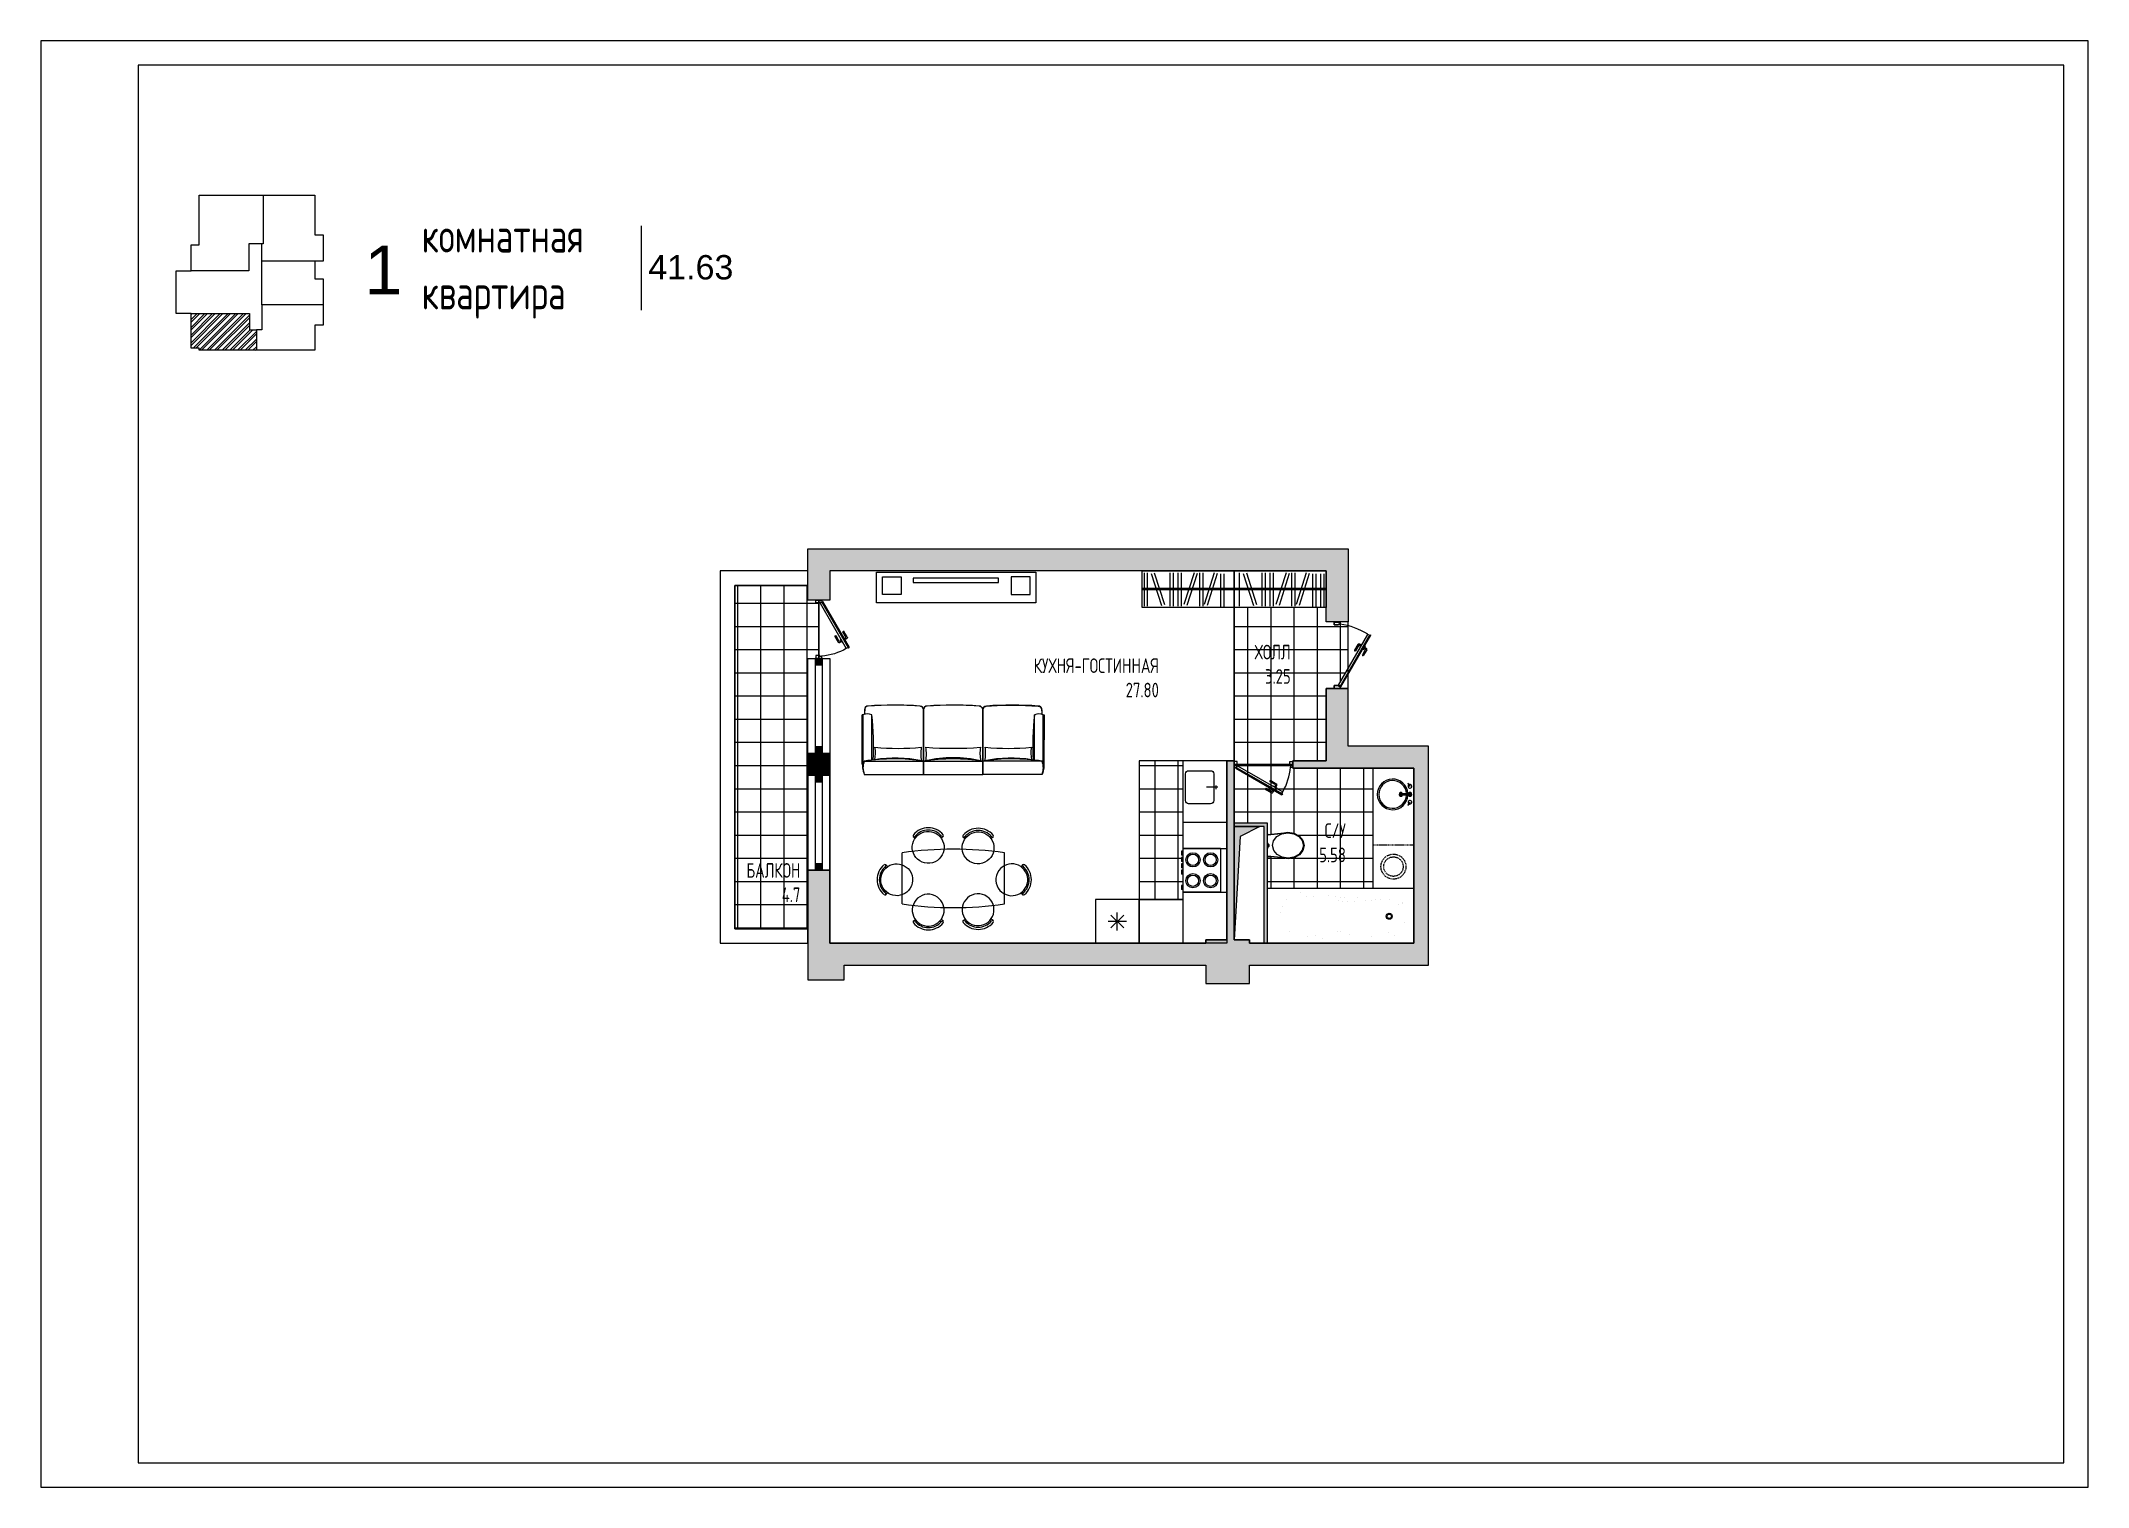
# Model space of a CAD drawing. Header units: millimetres. Extents: x -7516 to 14738, y -3327 to 3625.
# Drawn here: x 4440.5 to 4861, y 2436.8 to 2733.8 of the extents above; entities that cross this region are included whole.
import ezdxf

# ---------------------------------------------------------------- set-up
doc = ezdxf.new("R2010")
doc.units = ezdxf.units.MM
doc.header["$LTSCALE"] = 1.5
doc.linetypes.add('ACAD_ISO02W100', pattern=[15, 12, -3])
for name, color, linetype in [('КАНАЛЫ', 253, 'Continuous'), ('кафель', 9, 'Continuous'), ('МЕБЕЛЬ ОСНОВ', 7, 'Continuous'), ('Основные тонкие', 7, 'Continuous'), ('ПАРКЕТ', 9, 'Continuous')]:
    doc.layers.add(name, color=color, linetype=linetype)
for name, color, linetype, lineweight in [('новый план', 6, 'Continuous', 30), ('ОКНА', 130, 'Continuous', 30), ('СТЕНЫ', 30, 'Continuous', 30)]:
    doc.layers.add(name, color=color, linetype=linetype, lineweight=lineweight)
doc.styles.add('ARIAL', font='arial.ttf')
doc.styles.add('style1', font='txt.shx', dxfattribs={"width": 0.7, "height": 2.5})
doc.styles.add('СГЕНЕРИР_СТИЛЬ_1', font='txt.shx', dxfattribs={"width": 0.7})
pattern_1 = [(90, (-2074.3658, -1486.9684), (-4.7625, 0), []), (180, (-2074.3658, -1486.9684), (-3e-16, -4.7625), [])]

msp = doc.modelspace()

# ---------------------------------------------------------------- texts
at = {"layer": 'МЕБЕЛЬ ОСНОВ', "ltscale": 1.5, "attachment_point": 1}
for s, width, gutter_width, insert, char_height, style in [('\\pxqr;1', 15.1598, 12.5, (4499.53, 2691.74), 10, 'ARIAL'), ('\\pxqj;комнатная\\Pквартира', 27.9945, 12.5, (4518.7, 2697.32), 7, 'СГЕНЕРИР_СТИЛЬ_1'), ('\\pxqr;41.63', 15.1598, 12.5, (4567.55, 2689.8), 5, 'ARIAL'), ('\\pxqr;ХОЛЛ\\P3.25', 22.7397, 18.75, (4674.45, 2609.76), 3, 'style1'), ('\\pxqr;КУХНЯ-ГОСТИННАЯ\\P27.80', 22.7397, 18.75, (4647.38, 2606.97), 3, 'style1'), ('\\pxqr;С/У\\P5.58', 22.7397, 18.75, (4685.79, 2573.1), 3, 'style1'), ('\\pxqr;БАЛКОН\\P4.7', 22.7397, 18.75, (4573.73, 2564.92), 3, 'style1')]:
    msp.add_mtext_dynamic_manual_height_columns(s, width=width, gutter_width=gutter_width, heights=[0], dxfattribs=dict(at, insert=insert, char_height=char_height, style=style))

# ---------------------------------------------------------------- blocks, each defined once
blk = doc.blocks.new('дверь наружный')
at = {"color": 0}
for p, q in [((6145.73, 3000.62), (6145.73, 3000.12)), ((6145.93, 3000.57), (6145.73, 3000.57)), ((6145.73, 3000.57), (6145.73, 3000.17)), ((6145.73, 3000.17), (6145.88, 3000.17)), ((6145.88, 3000.29), (6145.88, 3000.17)), ((6145.93, 3000.29), (6145.93, 3000.57)), ((6150.08, 3000.29), (6150.08, 3000.57)), ((6150.08, 3000.57), (6150.28, 3000.57)), ((6150.13, 3000.29), (6150.13, 3000.17)), ((6150.28, 3000.17), (6150.13, 3000.17)), ((6150.28, 3000.62), (6150.28, 3000.12)), ((6150.28, 3000.57), (6150.28, 3000.17))]:
    blk.add_line(p, q, dxfattribs=at)
at = {"color": 0, "lineweight": 9}
for p, q in [((6145.84, 3000.11), (6145.87, 3000.17)), ((6145.84, 3000.11), (6149.37, 2998.07)), ((6145.88, 3000.29), (6145.93, 3000.29)), ((6145.88, 3000.16), (6145.95, 3000.27)), ((6145.95, 3000.27), (6149.43, 2998.26)), ((6150.13, 3000.29), (6150.08, 3000.29)), ((6148.38, 2998.35), (6148, 2998.57)), ((6148.42, 2998.42), (6148.04, 2998.64)), ((6148.69, 2998.89), (6148.31, 2999.11)), ((6148.73, 2998.96), (6148.35, 2999.18)), ((6148.38, 2998.61), (6148.39, 2998.63)), ((6148.63, 2998.46), (6148.38, 2998.61)), ((6148.49, 2998.54), (6148.42, 2998.42)), ((6148.56, 2998.5), (6148.48, 2998.38)), ((6148.49, 2998.81), (6148.51, 2998.83)), ((6148.51, 2998.83), (6148.76, 2998.68)), ((6148.62, 2998.77), (6148.69, 2998.89)), ((6148.64, 2998.49), (6148.63, 2998.46)), ((6148.69, 2998.73), (6148.76, 2998.85)), ((6148.69, 2998.73), (6148.72, 2998.79)), ((6148.76, 2998.68), (6148.75, 2998.66)), ((6149.37, 2998.15), (6149.43, 2998.26))]:
    blk.add_line(p, q, dxfattribs=at)
at = {"color": 0, "lineweight": 0}
for p, q in [((6145.87, 3000.17), (6149.4, 2998.13)), ((6149.4, 2998.13), (6149.37, 2998.07))]:
    blk.add_line(p, q, dxfattribs=at)
at = {"color": 0}
blk.add_circle((6145.9, 3000.24), 0.0212, dxfattribs=at)
at = {"color": 0, "lineweight": 0}
blk.add_arc((6144.99, 3000.98), 5.21, 328.5893, 351.0446, dxfattribs=at)
at = {"color": 0, "lineweight": 9}
for centre, major_axis, start_param, end_param in [((6148.02, 2998.61), (-0.0102, 0.0381), 5.497787, 8.63938), ((6148.33, 2999.14), (-0.0102, 0.0381), 5.497787, 8.63938), ((6148.42, 2998.41), (-0.0192, 0.0715), 2.356194, 3.926991), ((6148.7, 2998.89), (-0.0715, -0.0192), 2.356194, 3.926991)]:
    blk.add_ellipse(centre, major_axis=major_axis, ratio=1, start_param=start_param, end_param=end_param, dxfattribs=at)
blk = doc.blocks.new('дверь800')
at = {"color": 7, "lineweight": 5}
for p, q in [((6137.27, 2944.1), (6137.27, 2943.6)), ((6137.47, 2944.06), (6137.27, 2944.06)), ((6137.27, 2944.06), (6137.27, 2943.65)), ((6137.27, 2943.65), (6137.42, 2943.65)), ((6137.38, 2943.59), (6137.41, 2943.65)), ((6137.38, 2943.59), (6140.53, 2941.77)), ((6137.41, 2943.65), (6140.57, 2941.83)), ((6137.42, 2943.78), (6137.47, 2943.78)), ((6137.42, 2943.78), (6137.42, 2943.65)), ((6137.42, 2943.65), (6137.49, 2943.76)), ((6137.47, 2943.78), (6137.47, 2944.06)), ((6137.49, 2943.76), (6140.6, 2941.97)), ((6141.07, 2943.78), (6141.07, 2944.06)), ((6141.07, 2944.06), (6141.27, 2944.06)), ((6141.12, 2943.78), (6141.07, 2943.78)), ((6141.12, 2943.78), (6141.12, 2943.65)), ((6141.27, 2943.65), (6141.12, 2943.65)), ((6141.27, 2944.1), (6141.27, 2943.6)), ((6141.27, 2944.06), (6141.27, 2943.65)), ((6139.8, 2941.91), (6139.42, 2942.13)), ((6139.84, 2941.98), (6139.46, 2942.2)), ((6140.11, 2942.45), (6139.73, 2942.67)), ((6140.15, 2942.51), (6139.77, 2942.73)), ((6139.8, 2942.17), (6139.81, 2942.19)), ((6140.06, 2942.02), (6139.8, 2942.17)), ((6139.91, 2942.1), (6139.84, 2941.98)), ((6139.91, 2942.36), (6139.93, 2942.39)), ((6139.93, 2942.39), (6140.18, 2942.24)), ((6140.04, 2942.32), (6140.11, 2942.45)), ((6140.11, 2942.28), (6140.18, 2942.41)), ((6140.11, 2942.28), (6140.14, 2942.34)), ((6140.18, 2942.24), (6140.17, 2942.22)), ((6139.98, 2942.06), (6139.91, 2941.93)), ((6140.07, 2942.04), (6140.06, 2942.02)), ((6140.53, 2941.85), (6140.6, 2941.97)), ((6140.57, 2941.83), (6140.53, 2941.77))]:
    blk.add_line(p, q, dxfattribs=at)
blk.add_circle((6137.44, 2943.73), 0.0212, dxfattribs=at)
blk.add_arc((6137.08, 2943.99), 4.05, 330.1287, 355.2963, dxfattribs=at)
for centre, major_axis, start_param, end_param in [((6139.44, 2942.16), (-0.0102, 0.0381), 5.497787, 8.63938), ((6139.75, 2942.7), (-0.0102, 0.0381), 5.497787, 8.63938), ((6140.12, 2942.45), (-0.0715, -0.0192), 2.356194, 3.926991), ((6139.84, 2941.97), (-0.0192, 0.0715), 2.356194, 3.926991)]:
    blk.add_ellipse(centre, major_axis=major_axis, ratio=1, start_param=start_param, end_param=end_param, dxfattribs=at)
blk = doc.blocks.new('ек')
for p, q in [((4931.49, 3632.32), (4931.76, 3632.12)), ((4931.79, 3632.47), (4931.95, 3632.35)), ((4935.28, 3632.47), (4935.08, 3632.33)), ((4935.62, 3632.35), (4935.31, 3632.12)), ((4938.31, 3632.38), (4938.59, 3632.18)), ((4938.61, 3632.53), (4938.78, 3632.41)), ((4942.1, 3632.53), (4941.91, 3632.39)), ((4942.45, 3632.41), (4942.13, 3632.18)), ((4927.31, 3628.47), (4927.45, 3628.28)), ((4927.43, 3628.82), (4927.66, 3628.5)), ((4946.2, 3628.82), (4945.97, 3628.5)), ((4946.32, 3628.47), (4946.18, 3628.28)), ((4927.31, 3624.98), (4927.42, 3625.14)), ((4927.45, 3624.68), (4927.66, 3624.95)), ((4946.17, 3624.68), (4945.97, 3624.95)), ((4946.32, 3624.98), (4946.2, 3625.14)), ((4931.49, 3620.89), (4931.76, 3621.09)), ((4931.79, 3620.74), (4931.95, 3620.86)), ((4935.28, 3620.74), (4935.08, 3620.88)), ((4935.62, 3620.86), (4935.31, 3621.09)), ((4938.31, 3620.83), (4938.59, 3621.03)), ((4938.61, 3620.68), (4938.78, 3620.8)), ((4942.1, 3620.68), (4941.91, 3620.82)), ((4942.45, 3620.81), (4942.13, 3621.03))]:
    blk.add_line(p, q)
for points in [[(4935.01, 3629.22, 2.852439), (4932.29, 3629.06, 0.350569), (4935.01, 3629.22)], [(4941.84, 3629.28, 2.852439), (4939.12, 3629.12, 0.350569), (4941.84, 3629.28)], [(4930.55, 3628.2, 2.852439), (4930.71, 3625.48, 0.350569), (4930.55, 3628.2)], [(4943.07, 3628.2, -2.852439), (4942.91, 3625.48, -0.350569), (4943.07, 3628.2)], [(4935.01, 3623.99, -2.852439), (4932.29, 3624.15, -0.350569), (4935.01, 3623.99)], [(4941.84, 3623.93, -2.852439), (4939.12, 3624.09, -0.350569), (4941.84, 3623.93)]]:
    blk.add_lwpolyline(points, format="xyb")
for points in [[(4929.94, 3630.05), (4929.94, 3623.05)], [(4943.94, 3630.05), (4943.94, 3623.05)]]:
    blk.add_lwpolyline(points)
for centre, radius, start, end in [((4933.53, 3630.85), 2.68, 40.2729, 139.7271), ((4933.53, 3630.85), 2.38, 40.0936, 139.9064), ((4940.36, 3630.91), 2.68, 40.2729, 139.7271), ((4940.36, 3630.91), 2.38, 40.0936, 139.9064), ((4936.94, 3581.3), 49.25, 81.8288, 98.1712), ((4931.64, 3632.45), 0.2, 139.7271, 219.8242), ((4931.56, 3632.51), 0.2, 248.872, 319.9064), ((4935.51, 3632.51), 0.2, 220.0936, 305.6519), ((4935.22, 3632.39), 0.409, 354.1192, 27.9442), ((4938.47, 3632.51), 0.2, 139.7271, 219.8242), ((4938.38, 3632.57), 0.2, 248.872, 319.9064), ((4942.33, 3632.57), 0.2, 220.0936, 305.6519), ((4942.04, 3632.45), 0.409, 354.1192, 27.9442), ((4928.93, 3626.73), 2.68, 130.2729, 229.7271), ((4928.93, 3626.73), 2.38, 130.0936, 229.9064), ((4927.39, 3628.41), 0.409, 84.1192, 117.9442), ((4927.26, 3628.7), 0.2, 310.0936, 35.6519), ((4946.36, 3628.7), 0.2, 144.3481, 229.9064), ((4946.24, 3628.41), 0.409, 62.0558, 95.8808), ((4944.7, 3626.73), 2.38, 310.0936, 49.9064), ((4944.7, 3626.73), 2.68, 310.2729, 49.7271), ((4927.26, 3624.75), 0.2, 338.872, 49.9064), ((4946.36, 3624.75), 0.2, 130.0936, 201.128), ((4927.32, 3624.83), 0.2, 229.7271, 309.8242), ((4936.94, 3671.8), 49.25, 261.8288, 278.1712), ((4946.3, 3624.83), 0.2, 230.1758, 310.2729), ((4931.64, 3620.76), 0.2, 140.1758, 220.2729), ((4931.56, 3620.7), 0.2, 40.0936, 111.128), ((4933.53, 3622.37), 2.68, 220.2729, 319.7271), ((4933.53, 3622.37), 2.38, 220.0936, 319.9064), ((4935.51, 3620.7), 0.2, 54.3481, 139.9064), ((4935.22, 3620.82), 0.409, 332.0558, 5.8808), ((4938.47, 3620.7), 0.2, 140.1758, 220.2729), ((4938.38, 3620.64), 0.2, 40.0936, 111.128), ((4940.36, 3622.31), 2.68, 220.2729, 319.7271), ((4940.36, 3622.31), 2.38, 220.0936, 319.9064), ((4942.33, 3620.64), 0.2, 54.3481, 139.9064), ((4942.04, 3620.76), 0.409, 332.0558, 5.8808)]:
    blk.add_arc(centre, radius, start, end)
blk = doc.blocks.new('ММ07 950х2490')
for p, q in [((-1222, 827), (-1220, 857)), ((-1220, 857), (-1205, 923)), ((-1214, 131), (-1214, 864)), ((-1214, 851), (-1214, 131)), ((-1205, 923), (-1196, 948)), ((-1196, 948), (-384, 948)), ((-1196, 948), (-384, 948)), ((-384, 948), (-384, 124)), ((-384, 124), (-384, 948)), ((426, 948), (-384, 948)), ((426, 948), (-384, 948)), ((-384, 948), (-384, 124)), ((-384, 124), (-384, 948)), ((1238, 948), (426, 948)), ((1238, 948), (426, 948)), ((426, 948), (426, 124)), ((426, 62), (426, 948)), ((426, 60), (426, 948)), ((426, 124), (426, 948)), ((1246, 923), (1238, 948)), ((1262, 857), (1246, 923)), ((1256, 131), (1256, 864)), ((1256, 851), (1256, 131)), ((1264, 827), (1262, 857)), ((-1224, 131), (-1222, 827)), ((-1224, 802), (-1224, 131)), ((-1196, 768), (-384, 768)), ((-1094, 753), (-1094, 131)), ((426, 768), (-384, 768)), ((1238, 768), (426, 768)), ((1136, 753), (1136, 131)), ((1266, 131), (1264, 827)), ((1266, 802), (1266, 131)), ((-1214, 131), (-1224, 131)), ((-1214, 131), (-1224, 131)), ((-1194, 124), (-1214, 131)), ((-1190, 42), (-1194, 124)), ((-1194, 62), (-1194, 124)), ((-1185, 33), (-1190, 42)), ((-1163, 15), (-1185, 33)), ((-1144, 12), (-1163, 15)), ((-884, 0), (-1144, 12)), ((-653, 0), (-884, 0)), ((-431, 12), (-653, 0)), ((-399, 26), (-431, 12)), ((-388, 42), (-399, 26)), ((-384, 62), (-388, 42)), ((-384, 124), (-384, 62)), ((-384, 62), (-384, 124)), ((-384, 124), (-384, 62)), ((-384, 62), (-384, 124)), ((-384, 62), (-380, 42)), ((-380, 42), (-369, 26)), ((-369, 26), (-338, 12)), ((-338, 12), (-115, 0)), ((-115, 0), (115, 0)), ((115, 0), (376, 12)), ((376, 12), (395, 15)), ((395, 15), (417, 33)), ((417, 33), (422, 42)), ((422, 42), (426, 60)), ((426, 124), (426, 62)), ((426, 62), (426, 124)), ((426, 62), (430, 42)), ((430, 42), (441, 26)), ((441, 26), (472, 12)), ((472, 12), (695, 0)), ((695, 0), (925, 0)), ((925, 0), (1186, 12)), ((1186, 12), (1205, 15)), ((1205, 15), (1227, 33)), ((1227, 33), (1232, 42)), ((1232, 42), (1236, 124)), ((1236, 124), (1256, 131)), ((1236, 62), (1236, 124)), ((1256, 131), (1266, 131)), ((1256, 131), (1266, 131))]:
    blk.add_line(p, q)
for centre, radius, start, end in [((-818, 799), 406, 158.5632, 179.5809), ((-982, 857), 233, 157.205, 202.718), ((860, 799), 406, 0.4193, 21.4364), ((1023, 857), 233, 337.2846, 22.7952), ((-789, 3321), 2586, 260.9423, 279.0128), ((-5041, 566), 3971, 353.706, 2.6744), ((-767, 2387), 1663, 260.0645, 282.2775), ((-1421, 657), 379, 347.7285, 14.0418), ((-734, -2911), 3502, 84.7961, 95.2043), ((144, 660), 567, 169.5898, 188.4269), ((21, 3321), 2586, 260.987, 279.0128), ((21, 2446), 1726, 257.4143, 282.5849), ((-913, 660), 567, 351.5741, 10.4095), ((21, -4516), 5106, 85.8125, 94.1879), ((954, 660), 567, 169.5897, 188.426), ((831, 3321), 2586, 260.9872, 279.0577), ((808, 2387), 1663, 257.7227, 279.9353), ((-103, 660), 567, 351.5743, 10.4103), ((775, -2911), 3502, 84.7959, 95.2043), ((1463, 657), 379, 165.9569, 192.2717), ((5082, 566), 3971, 177.3257, 186.294), ((-1154, 270), 152, 246.7807, 293.2228), ((-1144, 62), 50, 180.0001, 270.0116), ((-789, 4867), 4868, 265.8169, 274.1833), ((-434, 62), 50, 270.0001, 0.0001), ((-334, 62), 50, 180.0001, 270.0116), ((21, 4867), 4868, 265.817, 274.1833), ((376, 62), 50, 270.0001, 0.0116), ((476, 62), 50, 180.0001, 269.9886), ((831, 4867), 4868, 265.8171, 274.1833), ((1196, 270), 152, 246.7807, 293.2194), ((1186, 62), 50, 270.0001, 0.0116)]:
    blk.add_arc(centre, radius, start, end)
blk = doc.blocks.new('рпр')
at = {"layer": 'МЕБЕЛЬ ОСНОВ', "color": 7}
for p, q in [((4888.37, 2986.87), (4888.15, 2984.66)), ((4888.41, 2986.97), (4888.22, 2985.01)), ((4888.65, 2985.63), (4888.27, 2984.94)), ((4888.28, 2985.08), (4888.46, 2986.92)), ((4888.36, 2986.84), (4888.37, 2986.92)), ((4888.37, 2986.92), (4888.41, 2986.97)), ((4888.41, 2986.97), (4888.4, 2986.81)), ((4888.41, 2986.97), (4889.54, 2986.97)), ((4888.41, 2986.97), (4889.54, 2986.97)), ((4888.46, 2986.92), (4888.41, 2986.97)), ((4889.22, 2986.08), (4888.65, 2985.63)), ((4889.88, 2986.24), (4889.22, 2986.08)), ((4889.54, 2986.97), (4890.22, 2986.97)), ((4889.6, 2986.82), (4889.54, 2986.97)), ((4890.16, 2986.82), (4889.6, 2986.82)), ((4889.7, 2986.77), (4889.87, 2986.77)), ((4889.79, 2986.7), (4889.7, 2986.77)), ((4889.87, 2986.77), (4889.73, 2986.77)), ((4889.73, 2986.77), (4890.06, 2986.77)), ((4889.96, 2986.7), (4889.79, 2986.7)), ((4890.55, 2986.07), (4889.88, 2986.24)), ((4890.06, 2986.77), (4889.96, 2986.7)), ((4890.22, 2986.97), (4890.16, 2986.82)), ((4890.22, 2986.97), (4891.33, 2986.97)), ((4891.11, 2985.61), (4890.55, 2986.07)), ((4891.48, 2984.92), (4891.11, 2985.61)), ((4891.33, 2986.97), (4891.28, 2986.92)), ((4891.28, 2986.92), (4891.47, 2985.08)), ((4891.33, 2986.97), (4891.37, 2986.92)), ((4891.37, 2986.57), (4891.33, 2986.97)), ((4891.37, 2986.92), (4891.4, 2986.62)), ((4891.4, 2986.62), (4891.37, 2986.57)), ((4891.37, 2986.57), (4891.37, 2986.57)), ((4888.2, 2984.98), (4888.06, 2984.13)), ((4888.06, 2984.13), (4888.19, 2983.29)), ((4888.27, 2984.94), (4888.13, 2984.13)), ((4888.13, 2984.13), (4888.26, 2983.32)), ((4888.19, 2983.29), (4888.58, 2982.57)), ((4888.24, 2985.04), (4888.2, 2984.98)), ((4888.26, 2983.32), (4888.63, 2982.63)), ((4891.09, 2982.61), (4891.48, 2983.3)), ((4891.14, 2982.55), (4891.54, 2983.26)), ((4891.61, 2984.11), (4891.48, 2984.92)), ((4891.48, 2983.3), (4891.61, 2984.11)), ((4891.55, 2984.95), (4891.51, 2985.03)), ((4891.54, 2983.26), (4891.68, 2984.11)), ((4891.68, 2984.11), (4891.55, 2984.95)), ((4888.58, 2982.57), (4889.17, 2982.09)), ((4888.63, 2982.63), (4889.19, 2982.17)), ((4889.17, 2982.09), (4889.86, 2981.92)), ((4889.19, 2982.17), (4889.86, 2982)), ((4889.86, 2982), (4890.53, 2982.16)), ((4889.86, 2981.92), (4890.55, 2982.08)), ((4890.53, 2982.16), (4891.09, 2982.61)), ((4890.55, 2982.08), (4891.14, 2982.55))]:
    blk.add_line(p, q, dxfattribs=at)
at = {"layer": 'МЕБЕЛЬ ОСНОВ', "color": 7, "ltscale": 1.5}
blk.add_lwpolyline([(4891.51, 2985.03), (4891.37, 2986.57)], dxfattribs=at)

# ---------------------------------------------------------------- hatches: boundary and pattern name
at = {"layer": 'КАНАЛЫ', "ltscale": 1.5, "true_color": 0x939598}
h = msp.add_hatch(color=252, dxfattribs=at)
h.dxf.hatch_style = 1
h.paths.add_polyline_path([(4709, 2629.45), (4598, 2629.45), (4598, 2618.95), (4600.25, 2618.95), (4602.5, 2618.95), (4602.5, 2624.95), (4685.6, 2624.95), (4704.5, 2624.95), (4704.5, 2614.45), (4709, 2614.45)])
h = msp.add_hatch(color=252, dxfattribs=at)
h.dxf.hatch_style = 1
h.paths.add_polyline_path([(4725.51, 2588.95), (4709, 2588.95), (4709, 2600.8), (4704.5, 2600.8), (4704.5, 2585.95), (4697.6, 2585.95), (4697.6, 2584.45), (4722.5, 2584.45), (4722.5, 2548.45), (4688.75, 2548.45), (4688.75, 2549.2), (4685.6, 2549.2), (4685.6, 2585.95), (4684.1, 2585.95), (4684.1, 2549.2), (4679.75, 2549.2), (4679.75, 2548.45), (4602.5, 2548.45), (4602.5, 2563.45), (4598, 2563.45), (4598, 2540.95), (4605.5, 2540.95), (4605.5, 2543.95), (4679.75, 2543.95), (4679.75, 2540.2), (4688.75, 2540.2), (4688.75, 2543.95), (4725.5, 2543.95)])
h = msp.add_hatch(color=252, dxfattribs=at)
h.dxf.hatch_style = 1
h.paths.add_polyline_path([(4598, 2582.95), (4602.5, 2582.95), (4602.5, 2587.45), (4598, 2587.45)])
h = msp.add_hatch(color=252, dxfattribs=at)
h.dxf.hatch_style = 1
h.paths.add_polyline_path([(4692.35, 2573.2), (4685.6, 2573.2), (4685.6, 2572.45), (4691.75, 2572.45), (4691.75, 2548.45), (4692.35, 2548.45)])
at = {"layer": 'КАНАЛЫ', "ltscale": 1.5, "true_color": 0x000000}
h = msp.add_hatch(color=18, dxfattribs=at)
h.dxf.hatch_style = 1
h.paths.add_polyline_path([(4690.85, 2572.45), (4685.6, 2572.45), (4685.6, 2549.2), (4686.83, 2570.42)])
at = {"layer": 'кафель', "lineweight": 0, "ltscale": 1.5, "true_color": 0x939598}
h = msp.add_hatch(dxfattribs=at)
h.set_pattern_fill('ANSI37', color=252, scale=1.5, angle=45)
h.set_pattern_definition(pattern_1)
h.paths.add_polyline_path([(4598, 2606.95), (4600.25, 2606.95), (4600.25, 2618.95), (4598, 2618.95), (4598, 2621.95), (4583, 2621.95), (4583, 2551.45), (4598, 2551.45)])
at = {"layer": 'МЕБЕЛЬ ОСНОВ', "ltscale": 1.5, "true_color": 0x636466}
h = msp.add_hatch(dxfattribs=at)
h.set_pattern_fill('ANSI32', color=251, scale=0.117607)
h.set_pattern_definition([(45, (31.9983, -83.5106), (-0.79210748, 0.79210748), []), (45, (32.5264, -83.5106), (-0.79210748, 0.79210748), [])])
h.paths.add_polyline_path([(4484.75, 2670.24), (4484.75, 2674.43), (4483.33, 2674.43), (4483.33, 2677.79), (4471.32, 2677.79), (4471.32, 2670.66), (4472.99, 2670.66), (4472.99, 2670.24)])
at = {"layer": 'МЕБЕЛЬ ОСНОВ', "ltscale": 1.5, "true_color": 0x939598}
h = msp.add_hatch(dxfattribs=at)
h.set_pattern_fill('ANSI37', color=252, scale=1.5, angle=45)
h.set_pattern_definition(pattern_1)
h.paths.add_polyline_path([(4709, 2613.65, 0.026984), (4707.36, 2614), (4706.97, 2614), (4706.97, 2613.85), (4706.15, 2613.85), (4706.15, 2614.45), (4706, 2614.45), (4704.5, 2614.45), (4704.5, 2617.45), (4685.6, 2617.45), (4685.6, 2585.95), (4685.6, 2585.8), (4686.2, 2585.8), (4686.2, 2585.2), (4697, 2585.2), (4697, 2585.8), (4697.6, 2585.8), (4697.6, 2585.95), (4704.5, 2585.95), (4704.5, 2600.8), (4706.15, 2600.8), (4706.15, 2601.4), (4706.97, 2601.4), (4706.97, 2601.25), (4707.13, 2601.25, -0.414214), (4707.07, 2601.31, -0.57735), (4707.16, 2601.37), (4707.03, 2601.45), (4709, 2604.87)])
h.paths.add_polyline_path([(4688.03, 2601.01), (4697.93, 2601.01), (4697.93, 2610.51), (4688.03, 2610.51)], flags=24)
at = {"layer": 'МЕБЕЛЬ ОСНОВ', "ltscale": 1.5, "true_color": 0x636466}
h = msp.add_hatch(color=251, dxfattribs=at)
h.dxf.hatch_style = 1
h.paths.add_polyline_path([(4601, 2606.95), (4600.85, 2606.95), (4600.85, 2606.95), (4599.65, 2606.95), (4599.5, 2606.95), (4599.5, 2605.45), (4601, 2605.45)])
h = msp.add_hatch(color=251, dxfattribs=at)
h.dxf.hatch_style = 1
h.paths.add_polyline_path([(4601, 2588.95), (4599.5, 2588.95), (4599.5, 2587.45), (4601, 2587.45)])
h = msp.add_hatch(color=251, dxfattribs=at)
h.dxf.hatch_style = 1
h.paths.add_polyline_path([(4601, 2582.95), (4599.5, 2582.95), (4599.5, 2581.45), (4601, 2581.45)])
at = {"layer": 'МЕБЕЛЬ ОСНОВ', "ltscale": 1.5, "true_color": 0x939598}
h = msp.add_hatch(dxfattribs=at)
h.set_pattern_fill('ANSI37', color=252, scale=1.5, angle=45)
h.set_pattern_definition(pattern_1)
h.paths.add_polyline_path([(4675.1, 2585.95), (4666.1, 2585.95), (4666.1, 2557.45), (4675.08, 2557.45), (4675.08, 2559.49), (4674.78, 2559.49), (4674.78, 2560.33), (4675.09, 2560.33), (4675.09, 2562.64), (4674.78, 2562.64), (4674.78, 2563.48), (4675.09, 2563.48), (4675.09, 2563.94), (4674.78, 2563.94), (4674.78, 2564.79), (4675.09, 2564.79), (4675.09, 2565.24), (4674.78, 2565.24), (4674.78, 2566.09), (4675.09, 2566.09), (4675.09, 2566.55), (4674.78, 2566.55), (4674.78, 2567.39), (4675.09, 2567.39)])
h = msp.add_hatch(dxfattribs=at)
h.set_pattern_fill('ANSI37', color=252, scale=1.5, angle=45)
h.set_pattern_definition(pattern_1)
h.paths.add_polyline_path([(4697.6, 2584.45), (4697.6, 2585.2), (4685.6, 2585.2), (4685.6, 2573.2), (4692.35, 2573.2), (4692.35, 2570.79), (4692.52, 2570.8), (4695.82, 2571.13), (4696.61, 2571.26), (4697.87, 2571.06), (4698.95, 2570.48), (4699.67, 2569.6), (4699.93, 2568.56), (4699.69, 2567.52), (4698.98, 2566.63), (4697.91, 2566.04), (4696.65, 2565.83), (4695.38, 2566.03), (4695.26, 2566.09), (4692.96, 2566.3), (4692.88, 2566.24), (4692.35, 2566.3), (4692.35, 2559.7), (4714.1, 2559.7), (4714.1, 2584.45)])
at = {"layer": 'МЕБЕЛЬ ОСНОВ', "ltscale": 1.5, "true_color": 0x636466}
h = msp.add_hatch(color=251, dxfattribs=at)
h.dxf.hatch_style = 1
h.paths.add_polyline_path([(4601, 2564.95), (4599.5, 2564.95), (4599.5, 2563.45), (4601, 2563.45)])

# ---------------------------------------------------------------- linework, layer by layer
for p, q in [((4667.08, 2624.53), (4667.08, 2617.67)), ((4667.74, 2624.53), (4667.74, 2617.67)), ((4668.54, 2624.37), (4670.63, 2617.84)), ((4669.18, 2624.57), (4671.26, 2618.04)), ((4672.39, 2624.53), (4672.39, 2617.67)), ((4673.06, 2624.53), (4673.06, 2617.67)), ((4674.03, 2624.53), (4674.03, 2617.67)), ((4674.69, 2624.53), (4674.69, 2617.67)), ((4677.34, 2624.57), (4675.26, 2618.04)), ((4677.98, 2624.37), (4675.89, 2617.84)), ((4678.47, 2624.53), (4678.47, 2617.67)), ((4679.14, 2624.53), (4679.14, 2617.67)), ((4681.48, 2624.57), (4679.4, 2618.04)), ((4682.12, 2624.37), (4680.03, 2617.84)), ((4682.77, 2624.33), (4682.77, 2617.48)), ((4683.43, 2624.33), (4683.43, 2617.48)), ((4686.64, 2624.53), (4686.64, 2617.67)), ((4687.44, 2624.37), (4689.53, 2617.84)), ((4688.08, 2624.57), (4690.16, 2618.04)), ((4691.29, 2624.53), (4691.29, 2617.67)), ((4691.96, 2624.53), (4691.96, 2617.67)), ((4692.93, 2624.53), (4692.93, 2617.67)), ((4693.59, 2624.53), (4693.59, 2617.67)), ((4696.24, 2624.57), (4694.16, 2618.04)), ((4696.88, 2624.37), (4694.79, 2617.84)), ((4697.37, 2624.53), (4697.37, 2617.67)), ((4698.04, 2624.53), (4698.04, 2617.67)), ((4700.38, 2624.57), (4698.3, 2618.04)), ((4701.02, 2624.37), (4698.93, 2617.84)), ((4701.67, 2624.33), (4701.67, 2617.48)), ((4702.33, 2624.33), (4702.33, 2617.48)), ((4703.3, 2624.33), (4703.3, 2617.48)), ((4703.97, 2624.33), (4703.97, 2617.48)), ((4685.6, 2621.31), (4666.71, 2621.31)), ((4666.71, 2621.12), (4685.6, 2621.12)), ((4704.5, 2621.31), (4685.6, 2621.31)), ((4685.6, 2621.12), (4704.5, 2621.12)), ((4684.1, 2585.95), (4675.1, 2585.95)), ((4684.1, 2573.23), (4675.1, 2573.23)), ((4674.78, 2567.39), (4674.78, 2566.55)), ((4675.1, 2567.39), (4674.78, 2567.39)), ((4675.1, 2566.55), (4674.78, 2566.55)), ((4674.78, 2566.09), (4674.78, 2565.24)), ((4675.1, 2566.09), (4674.78, 2566.09)), ((4675.1, 2565.24), (4674.78, 2565.24)), ((4675.1, 2567.95), (4684.1, 2567.95)), ((4675.1, 2567.95), (4684.1, 2567.95)), ((4682.79, 2567.95), (4675.1, 2567.95)), ((4682.79, 2567.95), (4682.79, 2558.95)), ((4675.1, 2564.79), (4674.78, 2564.79)), ((4674.78, 2564.79), (4674.78, 2563.94)), ((4675.1, 2564.79), (4674.78, 2564.79)), ((4674.78, 2564.79), (4674.78, 2563.94)), ((4675.1, 2563.94), (4674.78, 2563.94)), ((4675.1, 2563.94), (4674.78, 2563.94)), ((4675.1, 2563.48), (4674.78, 2563.48)), ((4674.78, 2563.48), (4674.78, 2562.64)), ((4675.1, 2562.64), (4674.78, 2562.64)), ((4675.1, 2560.33), (4674.78, 2560.33)), ((4674.78, 2560.33), (4674.78, 2559.49)), ((4675.1, 2559.49), (4674.78, 2559.49)), ((4675.1, 2558.95), (4684.1, 2558.95)), ((4682.79, 2558.95), (4675.1, 2558.95)), ((4663.43, 2552.95), (4659.73, 2552.95)), ((4660.27, 2551.64), (4662.89, 2554.26)), ((4660.27, 2554.26), (4662.89, 2551.64)), ((4661.58, 2551.1), (4661.58, 2554.8))]:
    msp.add_line(p, q)
at = {"ltscale": 0.6}
for p, q in [((4682.22, 2580.51), (4679.93, 2580.5)), ((4681.9, 2580.13), (4681.9, 2580.88))]:
    msp.add_line(p, q, dxfattribs=at)
at = {"color": 18, "true_color": 0x000000}
msp.add_lwpolyline([(4440.48, 2436.78), (4860.98, 2436.78), (4860.98, 2733.78), (4440.48, 2733.78)], close=True, dxfattribs=at)
for points in [[(4666.71, 2624.95), (4685.6, 2624.95), (4685.6, 2617.45), (4666.71, 2617.45)], [(4685.6, 2624.95), (4704.5, 2624.95), (4704.5, 2617.45), (4685.6, 2617.45)], [(4657.08, 2548.45), (4666.08, 2548.45), (4666.08, 2557.45), (4657.08, 2557.45)], [(4666.08, 2548.45), (4675.08, 2548.45), (4675.08, 2557.45), (4666.08, 2557.45)]]:
    msp.add_lwpolyline(points, close=True)
at = {"ltscale": 10}
for points in [[(4617.21, 2623.72), (4617.21, 2620.12), (4613.31, 2620.12), (4613.31, 2623.72)], [(4639.79, 2623.72), (4639.79, 2620.12), (4643.69, 2620.12), (4643.69, 2623.72)]]:
    msp.add_lwpolyline(points, close=True, dxfattribs=at)
msp.add_lwpolyline([(4684.1, 2585.95), (4684.1, 2548.45), (4675.08, 2548.45), (4675.1, 2585.95)])
msp.add_lwpolyline([(4676.23, 2583.9), (4680.75, 2583.9, -0.414214), (4681.4, 2583.26), (4681.4, 2577.75, -0.414214), (4680.75, 2577.11), (4676.23, 2577.1, -0.414214), (4675.58, 2577.75), (4675.58, 2583.25, -0.414214)], format="xyb", close=True)
for centre, radius in [((4677.12, 2565.6), 1.46), ((4677.12, 2565.6), 1.16), ((4680.75, 2565.6), 1.46), ((4680.75, 2565.6), 1.16), ((4677.12, 2561.31), 1.46), ((4677.12, 2561.31), 1.16), ((4680.75, 2561.31), 1.46), ((4680.75, 2561.31), 1.16)]:
    msp.add_circle(centre, radius)
at = {"layer": 'КАНАЛЫ', "ltscale": 1.5}
msp.add_lwpolyline([(4685.6, 2572.45), (4685.6, 2573.2), (4692.35, 2573.2), (4692.35, 2548.45), (4691.75, 2548.45), (4691.75, 2572.45), (4685.6, 2572.45)], dxfattribs=at)
at = {"layer": 'КАНАЛЫ', "color": 18, "ltscale": 1.5, "true_color": 0x000000}
msp.add_lwpolyline([(4685.6, 2572.45), (4690.85, 2572.45), (4686.83, 2570.42), (4685.6, 2549.2), (4685.6, 2572.45)], dxfattribs=at)
at = {"layer": 'кафель', "color": 252, "lineweight": 5, "ltscale": 1.5, "true_color": 0x939598}
for points in [[(4685.6, 2585.2), (4697.6, 2585.2), (4697.6, 2585.95), (4704.5, 2585.95), (4704.5, 2600.8), (4709, 2600.8), (4709, 2614.45), (4704.5, 2614.45), (4704.5, 2624.95), (4685.6, 2624.95), (4685.6, 2585.2)], [(4600.25, 2606.95), (4600.25, 2618.95), (4598, 2618.95), (4598, 2621.95), (4583, 2621.95), (4583, 2551.45), (4598, 2551.45), (4598, 2606.95), (4600.25, 2606.95)], [(4697.6, 2585.2), (4685.6, 2585.2), (4685.6, 2549.2), (4688.75, 2549.2), (4688.75, 2548.45), (4722.5, 2548.45), (4722.5, 2584.45), (4697.6, 2584.45), (4697.6, 2585.2)]]:
    msp.add_lwpolyline(points, dxfattribs=at)
at = {"layer": 'МЕБЕЛЬ ОСНОВ', "linetype": 'ACAD_ISO02W100', "ltscale": 0.01}
msp.add_line((4714.1, 2568.7), (4722.5, 2568.7), dxfattribs=at)
at = {"layer": 'МЕБЕЛЬ ОСНОВ', "ltscale": 1.5}
for points in [[(4472.99, 2702.1), (4496.75, 2702.1), (4496.75, 2694.06), (4496.75, 2693.99), (4498.43, 2693.99), (4498.43, 2688.55), (4496.75, 2688.55), (4496.75, 2684.91), (4498.43, 2684.91), (4498.43, 2675.41), (4496.75, 2675.41), (4496.75, 2670.24), (4472.99, 2670.24), (4472.99, 2670.66), (4471.32, 2670.66), (4471.32, 2677.79), (4468.24, 2677.79), (4468.24, 2686.59), (4471.32, 2686.59), (4471.32, 2691.9), (4472.99, 2691.9), (4472.99, 2702.1)], [(4486.13, 2702.1), (4486.13, 2692.11), (4483.19, 2692.11), (4483.19, 2686.59), (4471.32, 2686.59)], [(4563.77, 2695.82), (4563.77, 2678.47)], [(4496.75, 2688.55), (4485.85, 2688.55), (4485.85, 2692.11)], [(4498.43, 2679.6), (4485.85, 2679.6), (4485.85, 2688.55)], [(4485.85, 2679.6), (4485.85, 2674.43), (4484.75, 2674.43), (4484.75, 2670.24)], [(4471.32, 2677.79), (4483.33, 2677.79), (4483.33, 2674.43), (4484.75, 2674.43)], [(4619.64, 2622.56), (4637.19, 2622.56), (4637.19, 2623.46), (4619.64, 2623.46), (4619.64, 2622.56), (4637.19, 2622.56)]]:
    msp.add_lwpolyline(points, dxfattribs=at)
for points in [[(4644.86, 2618.37), (4612.14, 2618.37), (4612.14, 2623.01), (4612.14, 2624.67), (4644.86, 2624.67), (4644.86, 2623.01)], [(4722.5, 2559.7), (4692.35, 2559.7), (4692.35, 2548.45), (4722.5, 2548.45)]]:
    msp.add_lwpolyline(points, close=True, dxfattribs=at)
at = {"layer": 'МЕБЕЛЬ ОСНОВ', "ltscale": 5}
msp.add_lwpolyline([(4722.5, 2584.45), (4722.5, 2559.7), (4714.1, 2559.7), (4714.1, 2584.45)], close=True, dxfattribs=at)
for points in [[(4719.81, 2579.23), (4721.7, 2579.23)], [(4721.7, 2578.88), (4719.81, 2578.88)]]:
    msp.add_lwpolyline(points, dxfattribs=at)
at = {"layer": 'МЕБЕЛЬ ОСНОВ', "ltscale": 600, "const_width": 0.00159}
for points in [[(4720.81, 2554.04), (4720.76, 2554.54), (4720.6, 2555.51), (4720.37, 2556.28), (4720.07, 2556.87), (4719.72, 2557.3), (4719.31, 2557.61), (4718.89, 2557.82), (4718.47, 2557.98), (4718.02, 2558.09), (4717.54, 2558.18), (4717.05, 2558.23), (4716.52, 2558.26), (4715.97, 2558.26), (4715.38, 2558.24), (4714.76, 2558.19), (4714.1, 2558.13), (4713.41, 2558.07), (4712.68, 2557.99), (4711.94, 2557.92), (4711.17, 2557.87), (4710.37, 2557.83), (4709.56, 2557.81), (4708.74, 2557.83), (4707.9, 2557.89), (4707.06, 2557.97), (4706.22, 2558.08), (4705.4, 2558.21), (4704.6, 2558.34), (4703.83, 2558.48), (4703.11, 2558.61), (4702.44, 2558.72), (4701.81, 2558.82), (4700.27, 2558.87), (4699.77, 2558.9), (4699.28, 2558.9), (4698.81, 2558.86), (4698.35, 2558.76), (4697.9, 2558.62), (4697.45, 2558.41), (4696.99, 2558.14), (4696.52, 2557.75), (4696.08, 2557.24), (4695.69, 2556.56), (4695.36, 2555.69), (4695.11, 2554.61), (4695.04, 2553.94), (4695.11, 2553.36), (4695.36, 2552.28), (4695.69, 2551.42), (4696.08, 2550.74), (4696.52, 2550.22), (4696.99, 2549.84), (4697.45, 2549.56), (4697.9, 2549.36), (4698.35, 2549.21), (4698.81, 2549.11), (4699.28, 2549.07), (4699.77, 2549.07), (4700.28, 2549.11), (4701.81, 2549.19), (4702.44, 2549.29), (4703.11, 2549.41), (4703.83, 2549.54), (4704.6, 2549.67), (4705.4, 2549.81), (4706.22, 2549.93), (4707.06, 2550.04), (4707.9, 2550.13), (4708.74, 2550.18), (4709.56, 2550.2), (4710.37, 2550.18), (4711.17, 2550.15), (4711.94, 2550.09), (4712.68, 2550.02), (4713.41, 2549.95), (4714.1, 2549.88), (4714.76, 2549.82), (4715.38, 2549.78), (4715.97, 2549.76), (4716.52, 2549.76), (4717.05, 2549.78), (4717.54, 2549.84), (4718.02, 2549.92), (4718.47, 2550.04), (4718.89, 2550.19), (4719.31, 2550.4), (4719.72, 2550.71), (4720.07, 2551.15), (4720.37, 2551.74), (4720.6, 2552.5), (4720.76, 2553.48)], [(4720.01, 2553.97), (4719.98, 2554.44), (4719.82, 2555.33), (4719.63, 2555.98), (4719.4, 2556.43), (4719.16, 2556.73), (4718.89, 2556.93), (4718.58, 2557.09), (4718.23, 2557.22), (4717.85, 2557.32), (4717.43, 2557.39), (4716.99, 2557.44), (4716.5, 2557.46), (4715.98, 2557.46), (4715.42, 2557.44), (4714.82, 2557.4), (4714.17, 2557.34), (4713.48, 2557.28), (4712.76, 2557.2), (4712, 2557.13), (4711.21, 2557.08), (4710.4, 2557.04), (4709.56, 2557.02), (4708.71, 2557.04), (4707.84, 2557.1), (4706.97, 2557.18), (4706.11, 2557.3), (4705.27, 2557.42), (4704.46, 2557.56), (4703.69, 2557.7), (4702.97, 2557.83), (4702.31, 2557.94), (4701.74, 2558.03), (4700.23, 2558.07), (4699.74, 2558.11), (4699.32, 2558.11), (4698.92, 2558.07), (4698.55, 2558), (4698.19, 2557.88), (4697.82, 2557.71), (4697.44, 2557.48), (4697.08, 2557.19), (4696.73, 2556.78), (4696.41, 2556.21), (4696.12, 2555.46), (4695.89, 2554.47), (4695.83, 2553.94), (4695.89, 2553.5), (4696.12, 2552.51), (4696.41, 2551.76), (4696.73, 2551.2), (4697.08, 2550.79), (4697.44, 2550.49), (4697.82, 2550.27), (4698.19, 2550.1), (4698.55, 2549.98), (4698.92, 2549.9), (4699.32, 2549.86), (4699.74, 2549.86), (4700.23, 2549.9), (4701.73, 2549.98), (4702.31, 2550.07), (4702.97, 2550.19), (4703.69, 2550.32), (4704.46, 2550.45), (4705.27, 2550.59), (4706.11, 2550.72), (4706.97, 2550.83), (4707.84, 2550.92), (4708.71, 2550.97), (4709.56, 2550.99), (4710.4, 2550.98), (4711.21, 2550.94), (4712, 2550.88), (4712.76, 2550.81), (4713.48, 2550.74), (4714.17, 2550.67), (4714.82, 2550.61), (4715.42, 2550.57), (4715.98, 2550.55), (4716.5, 2550.55), (4716.99, 2550.57), (4717.43, 2550.62), (4717.85, 2550.69), (4718.23, 2550.8), (4718.58, 2550.92), (4718.89, 2551.08), (4719.16, 2551.28), (4719.4, 2551.58), (4719.63, 2552.03), (4719.82, 2552.68), (4719.98, 2553.58)]]:
    msp.add_lwpolyline(points, close=True, dxfattribs=at)
at = {"layer": 'МЕБЕЛЬ ОСНОВ', "linetype": 'ACAD_ISO02W100', "ltscale": 0.01}
for radius in [2.57, 2]:
    msp.add_circle((4718.3, 2564.2), radius, dxfattribs=at)
at = {"layer": 'МЕБЕЛЬ ОСНОВ', "ltscale": 600}
for radius in [0.615, 0.456]:
    msp.add_circle((4717.43, 2554.01), radius, dxfattribs=at)
at = {"layer": 'МЕБЕЛЬ ОСНОВ', "ltscale": 5}
for centre, radius, start, end in [((4718.13, 2579.04), 3.15, 3.3941, 356.9712), ((4718.13, 2579.04), 2.85, 3.7519, 356.652), ((4719.83, 2579.04), 0.382, 29.251, 334.1433), ((4719.83, 2579.04), 0.299, 38.5719, 326.1866), ((4719.81, 2579.05), 0.176, 90.0001, 270.0001), ((4720.44, 2580.22), 1.39, 19.5179, 54.9133), ((4722.54, 2581.82), 1.39, 199.5179, 234.9133), ((4721.69, 2580.69), 0.382, 131.3051, 111.3914), ((4721.69, 2577.42), 0.382, 248.6089, 228.6951), ((4721.69, 2579.04), 0.382, 205.8569, 150.7493), ((4721.7, 2579.05), 0.176, 270.0001, 90.0001), ((4722.54, 2576.28), 1.39, 125.0869, 160.4823), ((4720.44, 2577.88), 1.39, 305.0869, 340.4823)]:
    msp.add_arc(centre, radius, start, end, dxfattribs=at)
at = {"layer": 'ОКНА', "color": 252, "lineweight": 5, "ltscale": 1.5, "true_color": 0x939598}
for points in [[(4601, 2606.95), (4599.5, 2606.95), (4599.5, 2587.45), (4601, 2587.45)], [(4601, 2582.95), (4599.5, 2582.95), (4599.5, 2563.45), (4601, 2563.45)]]:
    msp.add_lwpolyline(points, close=True, dxfattribs=at)
at = {"layer": 'Основные тонкие'}
msp.add_lwpolyline([(4460.48, 2441.78), (4855.98, 2441.78), (4855.98, 2728.78), (4460.48, 2728.78)], close=True, dxfattribs=at)
at = {"layer": 'ПАРКЕТ', "color": 252, "lineweight": 5, "ltscale": 1.5, "true_color": 0x939598}
msp.add_lwpolyline([(4602.5, 2548.45), (4679.75, 2548.45), (4679.75, 2549.2), (4684.1, 2549.2), (4684.1, 2585.95), (4685.6, 2585.95), (4685.6, 2624.95), (4602.5, 2624.95), (4602.5, 2618.95), (4600.25, 2618.95), (4600.25, 2606.95), (4602.5, 2606.95), (4602.5, 2548.45)], dxfattribs=at)
msp.add_lwpolyline([(4675.1, 2585.95), (4666.1, 2585.95), (4666.1, 2557.45), (4675.08, 2557.45)], close=True, dxfattribs=at)
at = {"layer": 'СТЕНЫ', "color": 252, "lineweight": 5, "ltscale": 1.5, "true_color": 0x939598}
for points in [[(4709, 2614.45), (4704.5, 2614.45), (4704.5, 2624.95), (4602.5, 2624.95), (4602.5, 2618.95), (4598, 2618.95), (4598, 2629.45), (4709, 2629.45), (4709, 2614.45)], [(4598, 2624.95), (4580, 2624.95), (4580, 2548.45), (4598, 2548.45), (4598, 2551.45), (4583, 2551.45), (4583, 2621.95), (4598, 2621.95)], [(4704.5, 2600.8), (4704.5, 2585.95), (4697.6, 2585.95), (4697.6, 2584.45), (4722.5, 2584.45), (4722.5, 2548.45), (4688.75, 2548.45), (4688.75, 2549.2), (4685.6, 2549.2), (4685.6, 2585.95), (4684.1, 2585.95), (4684.1, 2549.2), (4679.75, 2549.2), (4679.75, 2548.45), (4602.5, 2548.45), (4602.5, 2563.45), (4598, 2563.45), (4598, 2540.95), (4605.5, 2540.95), (4605.5, 2543.95), (4679.75, 2543.95), (4679.75, 2540.2), (4688.75, 2540.2), (4688.75, 2543.95), (4725.5, 2543.95), (4725.51, 2588.95), (4709, 2588.95), (4709, 2600.8), (4704.5, 2600.8)], [(4704.5, 2600.8), (4704.5, 2585.95), (4697.6, 2585.95), (4697.6, 2584.45), (4722.5, 2584.45), (4722.5, 2548.45), (4688.75, 2548.45), (4688.75, 2549.2), (4685.6, 2549.2), (4685.6, 2585.95), (4684.1, 2585.95), (4684.1, 2549.2), (4679.75, 2549.2), (4679.75, 2548.45), (4602.5, 2548.45), (4602.5, 2563.45), (4598, 2563.45), (4598, 2540.95), (4605.5, 2540.95), (4605.5, 2543.95), (4679.75, 2543.95), (4679.75, 2540.2), (4688.75, 2540.2), (4688.75, 2543.95), (4725.5, 2543.95), (4725.51, 2588.95), (4709, 2588.95), (4709, 2600.8), (4704.5, 2600.8)]]:
    msp.add_lwpolyline(points, dxfattribs=at)
for points in [[(4602.5, 2587.45), (4598, 2587.45), (4598, 2606.95), (4602.5, 2606.95)], [(4602.5, 2582.95), (4598, 2582.95), (4598, 2563.45), (4602.5, 2563.45)]]:
    msp.add_lwpolyline(points, close=True, dxfattribs=at)

# ---------------------------------------------------------------- block references
at = {"layer": 'МЕБЕЛЬ ОСНОВ'}
for name, p, xscale, yscale, zscale, rotation in [('ММ07 950х2490', (4628.17, 2597.36), 0.015, 0.015, 0.015, 180), ('ек', (12033.3, 8001.61), 1.5, 1.5, 1.5, 179.9999999999858), ('рпр', (9172.81, 9903.35), -1.5, 1.5, 1.5, 90)]:
    msp.add_blockref(name, p, dxfattribs=dict(at, xscale=xscale, yscale=yscale, zscale=zscale, rotation=rotation))
at = {"layer": 'новый план', "color": 1, "lineweight": -3, "xscale": -3, "yscale": 3, "zscale": 3, "rotation": 90}
msp.add_blockref('дверь800', (13431.82, 21030.77), dxfattribs=at)
at = {"layer": 'новый план', "color": 0, "lineweight": -3, "xscale": 3, "yscale": 3, "zscale": 3, "rotation": 90.00000000000001}
msp.add_blockref('дверь наружный', (13707.85, -15836.4), dxfattribs=at)
at = {"layer": 'новый план', "color": 1, "lineweight": -3, "xscale": 3, "yscale": 3, "zscale": 3}
msp.add_blockref('дверь800', (-13726.21, -6246.36), dxfattribs=at)

msp.set_redraw_order([(e.dxf.handle, doc.entitydb.next_handle()) for e in msp.query("TEXT MTEXT ATTDEF DIMENSION ARC_DIMENSION")])  # texts and dimensions are drawn at this point

doc.saveas('drawing.dxf')
